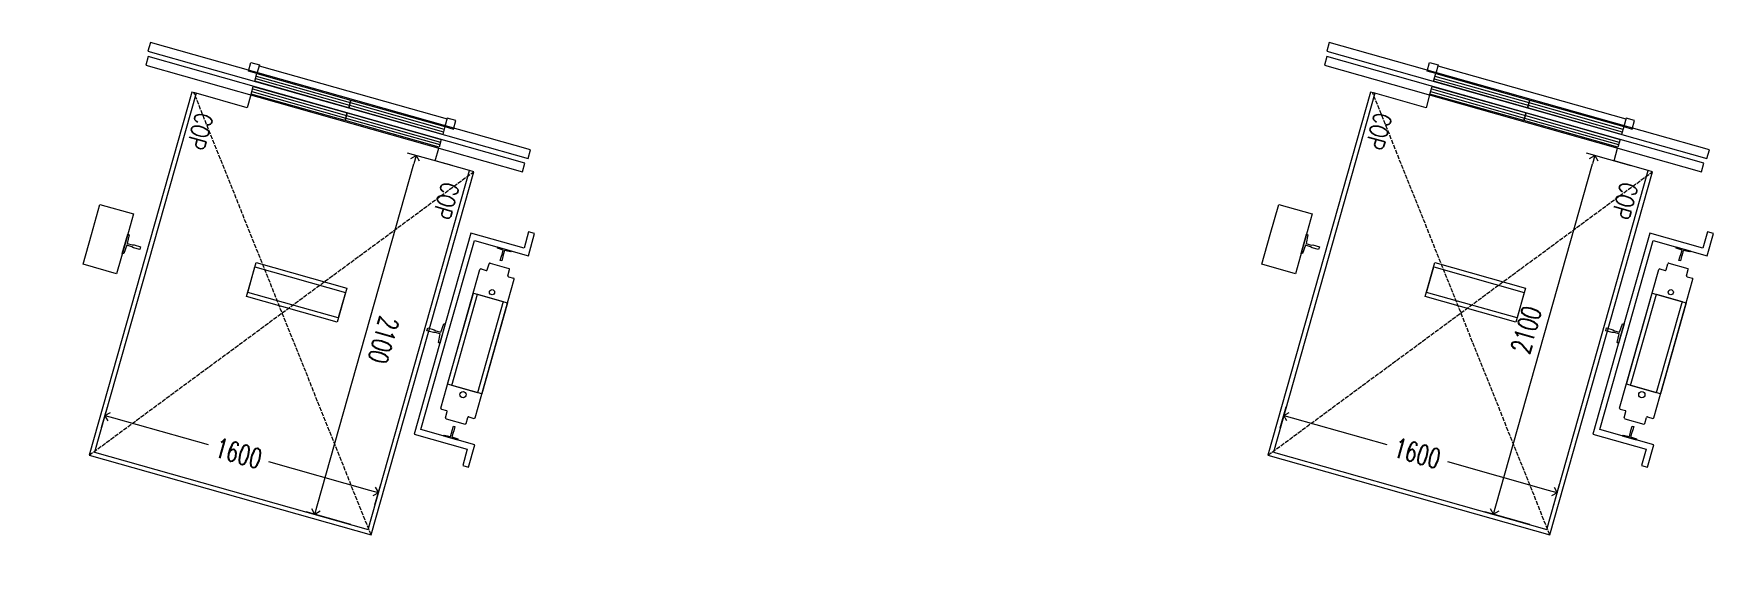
# Model space of a CAD drawing. Header units: millimetres. Extents: x -11451263 to 11578383104, y -507 to 1450429.
# Drawn here: x 11477333 to 11486794, y 1223294 to 1226232 of the extents above; entities that cross this region are included whole.
import ezdxf
from ezdxf.enums import TextEntityAlignment as Align

# ---------------------------------------------------------------- set-up
doc = ezdxf.new("R2010")
doc.units = ezdxf.units.MM
doc.header["$MEASUREMENT"] = 0
doc.linetypes.add('ACAD_ISO02W100', pattern=[15, 12, -3])
doc.layers.get('0').update_dxf_attribs({"linetype": 'CONTINUOUS', "lineweight": 13})
doc.layers.get('Defpoints').update_dxf_attribs({"color": 5, "linetype": 'CONTINUOUS', "lineweight": 13})
doc.layers.add('KT-Noi that', color=39, linetype='CONTINUOUS', lineweight=9)
doc.styles.add('ROMANS', font='ROMANS.SHX')
doc.styles.add('xref.N.Cot vach tang N2$0$DIM', font='vnsimli.shx', dxfattribs={"width": 0.7})
doc.dimstyles.new('xref.N.Cot vach tang N2$0$CCU 1-100 A1', dxfattribs={"dimscale": 100, "dimtxt": 2.2, "dimasz": 1, "dimexe": 1, "dimexo": 0, "dimgap": 1, "dimtad": 1, "dimdec": 0, "dimdsep": 46, "dimtxsty": 'xref.N.Cot vach tang N2$0$DIM', "dimblk1": 'xref.N.Cot vach tang N2$0$_ARCHTICK', "dimblk2": 'xref.N.Cot vach tang N2$0$_ARCHTICK', "dimsah": 1, "dimcen": 0, "dimdle": 1, "dimclrd": 256, "dimclre": 256, "dimclrt": 31, "dimadec": 0, "dimazin": 0, "dimtfac": 1, "dimtdec": 0, "dimtix": 1, "dimtmove": 2, "dimatfit": 3, "dimldrblk": 'xref.N.Cot vach tang N2$0$_ARCHTICK', "dimfxl": 0, "dimtolj": 1, "dimarcsym": 0})

msp = doc.modelspace()

# ---------------------------------------------------------------- texts
at = {"layer": 'KT-Noi that', "linetype": 'Continuous', "ltscale": 2, "style": 'ROMANS', "width": 0.75}
for p in [(11484909.3, 1225682), (11486295.1, 1225290.4)]:
    msp.add_text('COP', height=100, rotation=254.22123, dxfattribs=at).set_placement(p, align=Align.MIDDLE)

# ---------------------------------------------------------------- blocks, each defined once
blk = doc.blocks.new('xref.N.Cot vach tang N2$0$_Open90')
at = {"color": 0, "linetype": 'ByBlock', "lineweight": -2}
for p, q in [((0, 0), (-1, 0)), ((-0.5, 0.5), (0, 0)), ((0, 0), (-0.5, -0.5))]:
    blk.add_line(p, q, dxfattribs=at)
blk = doc.blocks.new('*D22')
at = {"layer": 'Defpoints', "color": 0, "transparency": 16777216}
for p in [(-424.2, -515), (-353.1, -515), (-353.1, -2115)]:
    blk.add_point(p, dxfattribs=at)
at = {"layer": 'KT-Noi that', "color": 5, "transparency": 16777216}
for p, q in [((-353.1, -515), (-474.2, -515)), ((-424.2, -565), (-424.2, -1155)), ((-424.2, -2065), (-424.2, -1511.7)), ((-353.1, -2115), (-474.2, -2115))]:
    blk.add_line(p, q, dxfattribs=at)
at = {"layer": 'KT-Noi that', "color": 5, "transparency": 16777216, "xscale": 50, "yscale": 50, "zscale": 50}
for p, rotation in [((-424.2, -515), 90), ((-424.2, -2115), 270)]:
    blk.add_blockref('xref.N.Cot vach tang N2$0$_Open90', p, dxfattribs=dict(at, rotation=rotation))
at = {"layer": 'KT-Noi that', "color": 5, "transparency": 16777216, "insert": (-424.2, -1333.3), "char_height": 110, "attachment_point": 5, "rotation": 90, "style": 'xref.N.Cot vach tang N2$0$DIM'}
blk.add_mtext('\\A1;1600', dxfattribs=at)
blk = doc.blocks.new('xref.N.Cot vach tang N2$0$_ARCHTICK')
at = {"color": 0, "linetype": 'ByBlock', "const_width": 0.15}
blk.add_lwpolyline([(-0.5, -0.5), (0.5, 0.5)], dxfattribs=at)
blk = doc.blocks.new('*D23')
at = {"layer": 'Defpoints', "color": 0, "transparency": 16777216}
for p in [(-2310, -615), (-210, -615), (-2310, -826.7)]:
    blk.add_point(p, dxfattribs=at)
at = {"layer": 'KT-Noi that', "color": 5, "transparency": 16777216}
for p, q in [((-2310, -615), (-2310, -876.7)), ((-210, -615), (-210, -876.7)), ((-260, -826.7), (-2260, -826.7))]:
    blk.add_line(p, q, dxfattribs=at)
at = {"layer": 'KT-Noi that', "color": 5, "transparency": 16777216, "xscale": 50, "yscale": 50, "zscale": 50, "rotation": 180}
blk.add_blockref('xref.N.Cot vach tang N2$0$_Open90', (-2310, -826.7), dxfattribs=at)
at = {"layer": 'KT-Noi that', "color": 5, "transparency": 16777216, "xscale": 50, "yscale": 50, "zscale": 50}
blk.add_blockref('xref.N.Cot vach tang N2$0$_Open90', (-210, -826.7), dxfattribs=at)
at = {"layer": 'KT-Noi that', "color": 5, "transparency": 16777216, "insert": (-1260, -721.7), "char_height": 110, "attachment_point": 5, "style": 'xref.N.Cot vach tang N2$0$DIM'}
blk.add_mtext('\\A1;2100', dxfattribs=at)
blk = doc.blocks.new('*D268')
at = {"layer": 'Defpoints', "color": 0, "transparency": 16777216}
for p in [(11484354.6, 1224013), (11485913.7, 1223646.4), (11485894.3, 1223578)]:
    blk.add_point(p, dxfattribs=at)
at = {"layer": 'KT-Noi that', "color": 5, "transparency": 16777216}
for p, q in [((11484354.6, 1224013), (11484387.5, 1224129.6)), ((11484422.1, 1224067.9), (11484954.5, 1223917.4)), ((11485865.5, 1223660), (11485297.8, 1223820.4)), ((11485894.3, 1223578), (11485927.2, 1223694.5))]:
    blk.add_line(p, q, dxfattribs=at)
at = {"layer": 'KT-Noi that', "color": 5, "transparency": 16777216, "xscale": 50, "yscale": 50, "zscale": 50}
for p, rotation in [((11484373.9, 1224081.5), 164.2212266783101), ((11485913.7, 1223646.4), 344.22122667831)]:
    blk.add_blockref('xref.N.Cot vach tang N2$0$_Open90', p, dxfattribs=dict(at, rotation=rotation))
at = {"layer": 'KT-Noi that', "color": 5, "transparency": 16777216, "insert": (11485126.2, 1223868.9), "char_height": 110, "attachment_point": 5, "rotation": 344.22123, "style": 'xref.N.Cot vach tang N2$0$DIM'}
blk.add_mtext('\\A1;1600', dxfattribs=at)
blk = doc.blocks.new('*D269')
at = {"layer": 'Defpoints', "color": 0, "transparency": 16777216}
for p in [(11486126.5, 1225545.9), (11486330.2, 1225488.3), (11485759.2, 1223467.5)]:
    blk.add_point(p, dxfattribs=at)
at = {"layer": 'KT-Noi that', "color": 5, "transparency": 16777216}
for p, q in [((11485569, 1223573.2), (11486112.9, 1225497.8)), ((11486330.2, 1225488.3), (11486078.4, 1225559.5)), ((11485759.2, 1223467.5), (11485507.3, 1223538.6))]:
    blk.add_line(p, q, dxfattribs=at)
at = {"layer": 'KT-Noi that', "color": 5, "transparency": 16777216, "xscale": 50, "yscale": 50, "zscale": 50}
for p, rotation in [((11486126.5, 1225545.9), 74.22122665626249), ((11485555.4, 1223525.1), 254.2212266562625)]:
    blk.add_blockref('xref.N.Cot vach tang N2$0$_Open90', p, dxfattribs=dict(at, rotation=rotation))
at = {"layer": 'KT-Noi that', "color": 5, "transparency": 16777216, "insert": (11485739.9, 1224564), "char_height": 110, "attachment_point": 5, "rotation": 74.22123, "style": 'xref.N.Cot vach tang N2$0$DIM'}
blk.add_mtext('\\A1;2100', dxfattribs=at)
blk = doc.blocks.new('TMCC')
at = {"layer": 'KT-Noi that', "linetype": 'Continuous', "ltscale": 2}
for p, q in [((-1938.3, -164.7), (-1932.3, -167.2)), ((-1938.3, -247.2), (-1938.3, -164.7)), ((-1932.3, -167.2), (-1930.1, -202.2)), ((-1839.3, -261.4), (-1839.3, -150.6)), ((-1798.8, -146), (-1834.7, -146)), ((-1794.2, -141.4), (-1794.2, -110.6)), ((-978.4, -106), (-1789.6, -106)), ((-1652, -306), (-1652, -106)), ((-1652, -106), (-1118, -106)), ((-1652, -281), (-1652, -131)), ((-1652, -131), (-1118, -131)), ((-1118, -106), (-1118, -306)), ((-1118, -131), (-1118, -281)), ((-973.8, -141.4), (-973.8, -110.6)), ((-933.9, -146), (-969.2, -146)), ((-929.3, -261.4), (-929.3, -150.6)), ((-840, -202.2), (-837.8, -167.2)), ((-837.8, -167.2), (-831.8, -164.7)), ((-831.8, -164.7), (-831.8, -247.2)), ((-2515, -215), (-2515, -2440)), ((-2465, -215), (-2515, -215)), ((-2465, -2440), (-2465, -215)), ((-1932.3, -244.7), (-1938.3, -247.2)), ((-1930.1, -209.7), (-1932.3, -244.7)), ((-1930.1, -202.2), (-1905.4, -202.2)), ((-1905.4, -209.7), (-1930.1, -209.7)), ((-1905.4, -202.2), (-1895.4, -202)), ((-1895.4, -210.5), (-1905.4, -209.7)), ((-1895.4, -202), (-1870, -201.5)), ((-1870, -210.5), (-1895.4, -210.5)), ((-1870, -201.5), (-1870, -210.5)), ((-1798.8, -266), (-1834.7, -266)), ((-1794.2, -301.4), (-1794.2, -270.6)), ((-1118, -281), (-1652, -281)), ((-973.8, -301.4), (-973.8, -270.6)), ((-933.9, -266), (-969.2, -266)), ((-900, -210.5), (-900, -201.5)), ((-900, -201.5), (-874.6, -201.5)), ((-874.6, -210), (-900, -210.5)), ((-874.6, -201.5), (-864.6, -202.2)), ((-864.6, -209.7), (-874.6, -210)), ((-864.6, -202.2), (-840, -202.2)), ((-840, -209.7), (-864.6, -209.7)), ((-837.8, -244.7), (-840, -209.7)), ((-831.8, -247.2), (-837.8, -244.7)), ((-978.4, -306), (-1789.6, -306)), ((-1118, -306), (-1652, -306)), ((-1439.5, -419), (-1442, -411)), ((-1442, -411), (-1328, -411)), ((-1390, -423), (-1439.5, -419)), ((-1393, -462), (-1390, -452)), ((-1393, -500), (-1393, -462)), ((-1390, -452), (-1390, -423)), ((-1330.5, -419), (-1380, -423)), ((-1380, -423), (-1380, -452)), ((-1380, -452), (-1377, -462)), ((-1377, -462), (-1377, -500)), ((-1328, -411), (-1330.5, -419)), ((-185, -490), (-2310, -490)), ((-2310, -490), (-2310, -515)), ((-210, -515), (-2310, -515)), ((-2310, -515), (-2310, -715)), ((-1377, -500), (-1393, -500)), ((-210, -2115), (-210, -515)), ((-185, -2140), (-185, -490)), ((-2510, -665), (-2560, -665)), ((-2560, -665), (-2560, -715)), ((-2560, -715), (-2510, -715)), ((-2555, -1815), (-2555, -715)), ((-2510, -715), (-2510, -665)), ((-2310, -715), (-2385, -715)), ((-1485, -1000), (-1285, -1000)), ((-1485, -1530), (-1485, -1000)), ((-1460, -1000), (-1310, -1000)), ((-1460, -1530), (-1460, -1000)), ((-1310, -1000), (-1310, -1530)), ((-1285, -1000), (-1285, -1530)), ((-1285, -1530), (-1485, -1530)), ((-1310, -1530), (-1460, -1530)), ((-2560, -1865), (-2560, -1815)), ((-2560, -1815), (-2510, -1815)), ((-2510, -1865), (-2560, -1865)), ((-2510, -1815), (-2510, -1865)), ((-2385, -1815), (-2310, -1815)), ((-2310, -1815), (-2310, -2115)), ((-2310, -2115), (-210, -2115)), ((-2310, -2115), (-2310, -2140)), ((-2310, -2140), (-185, -2140)), ((-1442, -2269), (-1439.5, -2261)), ((-1328, -2269), (-1442, -2269)), ((-1439.5, -2261), (-1390, -2257)), ((-1393, -2218), (-1393, -2180)), ((-1393, -2180), (-1377, -2180)), ((-1390, -2228), (-1393, -2218)), ((-1390, -2257), (-1390, -2228)), ((-1377, -2218), (-1380, -2228)), ((-1380, -2228), (-1380, -2257)), ((-1380, -2257), (-1330.5, -2261)), ((-1377, -2180), (-1377, -2218)), ((-1330.5, -2261), (-1328, -2269)), ((-2515, -2440), (-2465, -2440))]:
    blk.add_line(p, q, dxfattribs=at)
at = {"layer": 'KT-Noi that', "linetype": 'ACAD_ISO02W100', "ltscale": 2}
for p, q in [((-185, -490), (-2310, -2127.5)), ((-185, -2140), (-2310, -490))]:
    blk.add_line(p, q, dxfattribs=at)
at = {"layer": 'KT-Noi that', "linetype": 'Continuous', "ltscale": 2}
for points in [[(-1385, -411), (-796.8, -411), (-796.8, -100), (-701.8, -100), (-701.8, -65), (-831.8, -65), (-831.8, -381), (-1385, -381), (-1938.3, -381), (-1938.3, -65), (-2068.3, -65), (-2068.3, -100), (-1973.3, -100), (-1973.3, -411), (-1385, -411)], [(-2385, -2430), (-2385, -225), (-2435, -225), (-2435, -2430)], [(-2510, -715), (-2465, -715), (-2465, -1265), (-2510, -1265)], [(-2435, -715), (-2390, -715), (-2390, -1265), (-2435, -1265)], [(-2510, -1265), (-2465, -1265), (-2465, -1815), (-2510, -1815)], [(-2435, -1265), (-2390, -1265), (-2390, -1815), (-2435, -1815)], [(-1385, -2269), (-1210, -2269), (-1210, -2465), (-1385, -2465), (-1560, -2465), (-1560, -2269), (-1385, -2269)]]:
    blk.add_lwpolyline(points, close=True, dxfattribs=at)
for points in [[(-2495, -1265), (-2495, -715)], [(-2480, -1265), (-2480, -715)], [(-2420, -1265), (-2420, -715)], [(-2405, -1265), (-2405, -715)], [(-2495, -1815), (-2495, -1265)], [(-2480, -1815), (-2480, -1265)], [(-2420, -1815), (-2420, -1265)], [(-2405, -1815), (-2405, -1265)]]:
    blk.add_lwpolyline(points, dxfattribs=at)
for centre, radius in [((-1085, -206), 17.5), ((-1685, -206), 14.5)]:
    blk.add_circle(centre, radius, dxfattribs=at)
for centre, start, end in [((-1834.7, -150.6), 90, 180), ((-1798.8, -141.4), 270, 0), ((-1789.6, -110.6), 90, 180), ((-978.4, -110.6), 0, 90), ((-969.2, -141.4), 180, 270), ((-933.9, -150.6), 0, 90), ((-1834.7, -261.4), 180, 270), ((-1798.8, -270.6), 0, 90), ((-969.2, -270.6), 90, 180), ((-933.9, -261.4), 270, 0), ((-1789.6, -301.4), 180, 270), ((-978.4, -301.4), 270, 0)]:
    blk.add_arc(centre, 4.61, start, end, dxfattribs=at)
at = {"layer": 'KT-Noi that', "linetype": 'Continuous', "ltscale": 2, "style": 'ROMANS', "width": 0.75}
for p in [(-2110, -595), (-2110, -2035)]:
    blk.add_text('COP', height=100, dxfattribs=at).set_placement(p, align=Align.MIDDLE)
at = {"layer": 'KT-Noi that', "color": 5}
dim = blk.add_linear_dim(base=(-424.2, -515), p1=(-353.1, -2115), p2=(-353.1, -515), angle=270, dimstyle='xref.N.Cot vach tang N2$0$CCU 1-100 A1', override={"dimscale": 50, "dimblk1": 'xref.N.Cot vach tang N2$0$_Open90', "dimblk2": 'xref.N.Cot vach tang N2$0$_Open90', "dimclrd": 5, "dimclre": 5, "dimclrt": 5, "dimlwd": 65535, "dimlwe": 65535}, dxfattribs=at)
dim.commit()
dim.dimension.update_dxf_attribs({"geometry": '*D22', "text_midpoint": (-424.2, -1333.3), "dimtype": 128})
dim = blk.add_linear_dim(base=(-2310, -826.7), p1=(-210, -615), p2=(-2310, -615), angle=180, dimstyle='xref.N.Cot vach tang N2$0$CCU 1-100 A1', override={"dimscale": 50, "dimblk1": 'xref.N.Cot vach tang N2$0$_Open90', "dimblk2": 'xref.N.Cot vach tang N2$0$_Open90', "dimclrd": 5, "dimclre": 5, "dimclrt": 5, "dimlwd": 65535, "dimlwe": 65535}, dxfattribs=at)
dim.commit()
dim.dimension.update_dxf_attribs({"geometry": '*D23', "text_midpoint": (-1260, -721.7)})

# ---------------------------------------------------------------- dimensions: what is measured, and where the dimension line sits
at = {"layer": 'KT-Noi that', "color": 5}
dim = msp.add_linear_dim(base=(11486126.5, 1225545.9), p1=(11485759.2, 1223467.5), p2=(11486330.2, 1225488.3), angle=74.22123, dimstyle='xref.N.Cot vach tang N2$0$CCU 1-100 A1', override={"dimscale": 50, "dimblk1": 'xref.N.Cot vach tang N2$0$_Open90', "dimblk2": 'xref.N.Cot vach tang N2$0$_Open90', "dimclrd": 5, "dimclre": 5, "dimclrt": 5, "dimlwd": 65535, "dimlwe": 65535}, dxfattribs=at)
dim.commit()
dim.dimension.update_dxf_attribs({"geometry": '*D269', "text_midpoint": (11485739.9, 1224564)})
dim = msp.add_linear_dim(base=(11485913.7, 1223646.4), p1=(11484354.6, 1224013), p2=(11485894.3, 1223578), angle=164.22123, dimstyle='xref.N.Cot vach tang N2$0$CCU 1-100 A1', override={"dimscale": 50, "dimblk1": 'xref.N.Cot vach tang N2$0$_Open90', "dimblk2": 'xref.N.Cot vach tang N2$0$_Open90', "dimclrd": 5, "dimclre": 5, "dimclrt": 5, "dimlwd": 65535, "dimlwe": 65535}, dxfattribs=at)
dim.commit()
dim.dimension.update_dxf_attribs({"geometry": '*D268', "text_midpoint": (11485126.2, 1223868.9), "dimtype": 160})

# ---------------------------------------------------------------- linework, layer by layer
at = {"layer": 'KT-Noi that', "linetype": 'Continuous', "ltscale": 2}
for p, q in [((11484629.7, 1226181.9), (11484616.1, 1226133.8)), ((11486770.9, 1225576.9), (11484629.7, 1226181.9)), ((11484616.1, 1226133.8), (11486757.3, 1225528.7)), ((11485181.7, 1226020.7), (11485195.3, 1226068.8)), ((11485195.3, 1226068.8), (11485243.4, 1226055.2)), ((11485229.8, 1226007.1), (11485181.7, 1226020.7)), ((11485243.4, 1226055.2), (11485229.8, 1226007.1)), ((11485242.1, 1226050.4), (11486300.6, 1225751.3)), ((11484862.7, 1225903), (11484284.8, 1223858.1)), ((11484886.7, 1225896.2), (11484315.7, 1223875.4)), ((11484886.7, 1225896.2), (11484862.7, 1225903)), ((11485175.4, 1225814.7), (11484886.7, 1225896.2)), ((11485195.8, 1225886.8), (11485175.4, 1225814.7)), ((11486302, 1225756.1), (11486288.4, 1225708)), ((11486288.4, 1225708), (11486336.5, 1225694.4)), ((11486350.1, 1225742.5), (11486302, 1225756.1)), ((11486336.5, 1225694.4), (11486350.1, 1225742.5)), ((11486234, 1225515.5), (11486254.4, 1225587.7)), ((11486426.5, 1225461.2), (11486234, 1225515.5)), ((11486757.3, 1225528.7), (11486770.9, 1225576.9)), ((11485855.4, 1223440.3), (11486426.5, 1225461.2)), ((11485872.7, 1223409.4), (11486450.5, 1225454.4)), ((11486450.5, 1225454.4), (11486426.5, 1225461.2)), ((11484471.5, 1224993.1), (11484502.5, 1225102.8)), ((11484497.2, 1225039.9), (11484479.9, 1224993.3)), ((11484525.1, 1225032), (11484497.2, 1225039.9)), ((11484509.5, 1225098.2), (11484499.9, 1225049.5)), ((11484499.9, 1225049.5), (11484527.8, 1225041.6)), ((11484502.5, 1225102.8), (11484509.5, 1225098.2)), ((11484533.9, 1225026.4), (11484525.1, 1225032)), ((11484527.8, 1225041.6), (11484538.3, 1225041.8)), ((11484570.5, 1225016.1), (11484533.9, 1225026.4)), ((11484538.3, 1225041.8), (11484574.8, 1225031.5)), ((11484574.8, 1225031.5), (11484570.5, 1225016.1)), ((11486583.8, 1225024.2), (11486583, 1225030.6)), ((11486583, 1225030.6), (11486662.4, 1225008.2)), ((11486616.9, 1225012.5), (11486583.8, 1225024.2)), ((11484479.9, 1224993.3), (11484471.5, 1224993.1)), ((11485171, 1224750.8), (11485225.4, 1224943.2)), ((11485225.4, 1224943.2), (11485735.4, 1224799.1)), ((11486527.1, 1224901.5), (11486536.8, 1224936)), ((11486542.5, 1224939.2), (11486649.1, 1224909.1)), ((11486599.8, 1224954.9), (11486606.7, 1224979.4)), ((11486608.5, 1224952.5), (11486599.8, 1224954.9)), ((11486606.7, 1224979.4), (11486610.2, 1224988.8)), ((11486614.9, 1224977.1), (11486608.5, 1224952.5)), ((11486610.2, 1224988.8), (11486616.9, 1225012.5)), ((11486617.4, 1224986.8), (11486614.9, 1224977.1)), ((11486624.1, 1225010.5), (11486617.4, 1224986.8)), ((11486658.4, 1225003.1), (11486624.1, 1225010.5)), ((11486662.4, 1225008.2), (11486658.4, 1225003.1)), ((11485177.8, 1224774.8), (11485218.6, 1224919.2)), ((11485218.6, 1224919.2), (11485728.6, 1224775.1)), ((11486265.5, 1224122.9), (11486486.1, 1224903.5)), ((11486458, 1224068.5), (11486678.5, 1224849.1)), ((11486491.7, 1224906.7), (11486521.4, 1224898.3)), ((11486642.5, 1224868.9), (11486652.3, 1224903.4)), ((11486645.7, 1224863.2), (11486675.3, 1224854.8)), ((11485681, 1224606.7), (11485171, 1224750.8)), ((11485687.8, 1224630.7), (11485177.8, 1224774.8)), ((11485735.4, 1224799.1), (11485681, 1224606.7)), ((11485728.6, 1224775.1), (11485687.8, 1224630.7)), ((11486303.4, 1224257.2), (11486448.6, 1224771.1)), ((11486327.5, 1224250.4), (11486472.7, 1224764.3)), ((11486448.6, 1224771.1), (11486641.1, 1224716.7)), ((11486472.7, 1224764.3), (11486617.1, 1224723.5)), ((11486617.1, 1224723.5), (11486471.8, 1224209.7)), ((11486641.1, 1224716.7), (11486495.9, 1224202.9)), ((11486187.2, 1224559.2), (11486191.5, 1224574.6)), ((11486223.7, 1224548.9), (11486187.2, 1224559.2)), ((11486191.5, 1224574.6), (11486228.1, 1224564.3)), ((11486234.2, 1224549.1), (11486223.7, 1224548.9)), ((11486228.1, 1224564.3), (11486236.9, 1224558.7)), ((11486262.1, 1224541.2), (11486234.2, 1224549.1)), ((11486236.9, 1224558.7), (11486264.8, 1224550.8)), ((11486290.5, 1224597.6), (11486259.5, 1224487.9)), ((11486264.8, 1224550.8), (11486282.1, 1224597.4)), ((11486282.1, 1224597.4), (11486290.5, 1224597.6)), ((11486252.5, 1224492.5), (11486262.1, 1224541.2)), ((11486259.5, 1224487.9), (11486252.5, 1224492.5)), ((11486495.9, 1224202.9), (11486303.4, 1224257.2)), ((11486471.8, 1224209.7), (11486327.5, 1224250.4)), ((11486268.7, 1224117.2), (11486298.3, 1224108.9)), ((11486291.9, 1224069.2), (11486301.5, 1224103.2)), ((11486407.3, 1224036.5), (11486417, 1224070.6)), ((11486422.6, 1224073.7), (11486452.3, 1224065.4)), ((11486295, 1224063.5), (11486401.7, 1224033.4)), ((11486320.5, 1223963.5), (11486327.2, 1223987.2)), ((11486327.2, 1223987.2), (11486329.6, 1223996.9)), ((11486334.4, 1223985.2), (11486327.7, 1223961.5)), ((11486329.6, 1223996.9), (11486336.1, 1224021.5)), ((11486337.8, 1223994.6), (11486334.4, 1223985.2)), ((11486336.1, 1224021.5), (11486344.7, 1224019)), ((11486344.7, 1224019), (11486337.8, 1223994.6)), ((11486282.1, 1223965.8), (11486286.2, 1223970.9)), ((11486361.5, 1223943.4), (11486282.1, 1223965.8)), ((11486286.2, 1223970.9), (11486320.5, 1223963.5)), ((11486327.7, 1223961.5), (11486360.8, 1223949.8)), ((11486360.8, 1223949.8), (11486361.5, 1223943.4)), ((11484284.8, 1223858.1), (11485872.7, 1223409.4)), ((11484315.7, 1223875.4), (11485855.4, 1223440.3))]:
    msp.add_line(p, q, dxfattribs=at)
at = {"layer": 'KT-Noi that', "linetype": 'ACAD_ISO02W100', "ltscale": 2}
for p, q in [((11485872.7, 1223409.4), (11484874.7, 1225899.6)), ((11484284.8, 1223858.1), (11486450.5, 1225454.4))]:
    msp.add_line(p, q, dxfattribs=at)
at = {"layer": 'KT-Noi that', "linetype": 'Continuous', "ltscale": 2}
for points in [[(11484604, 1226054.1), (11486725.9, 1225454.5), (11486739.5, 1225502.6), (11484617.6, 1226102.2)], [(11485759.1, 1225857.6), (11485746.9, 1225814.3), (11485217.6, 1225963.8), (11485229.8, 1226007.1)], [(11485738.7, 1225785.4), (11485726.5, 1225742.1), (11485197.2, 1225891.6), (11485209.4, 1225934.9)], [(11486268, 1225635.8), (11486255.7, 1225592.5), (11485726.5, 1225742.1), (11485738.7, 1225785.4)], [(11486288.4, 1225708), (11486276.1, 1225664.7), (11485746.9, 1225814.3), (11485759.1, 1225857.6)], [(11484487, 1225048), (11484439.4, 1224879.6), (11484250.8, 1224932.9), (11484298.4, 1225101.3), (11484346, 1225269.7), (11484534.6, 1225216.4), (11484487, 1225048)], [(11486275, 1224542.7), (11486115, 1223976.6), (11486414.3, 1223892.1), (11486388.5, 1223800.7), (11486422.2, 1223791.1), (11486457.5, 1223916.2), (11486153.4, 1224002.2), (11486303.9, 1224534.6), (11486454.3, 1225067), (11486758.4, 1224981), (11486793.8, 1225106.1), (11486760.1, 1225115.7), (11486734.2, 1225024.2), (11486435, 1225108.8), (11486275, 1224542.7)]]:
    msp.add_lwpolyline(points, close=True, dxfattribs=at)
for points in [[(11485221.7, 1225978.2), (11485750.9, 1225828.7)], [(11485225.7, 1225992.7), (11485755, 1225843.1)], [(11485201.3, 1225906.1), (11485730.5, 1225756.5)], [(11485205.3, 1225920.5), (11485734.6, 1225771)], [(11485750.9, 1225828.7), (11486280.2, 1225679.1)], [(11485755, 1225843.1), (11486284.3, 1225693.6)], [(11485730.5, 1225756.5), (11486259.8, 1225607)], [(11485734.6, 1225771), (11486263.9, 1225621.4)]]:
    msp.add_lwpolyline(points, dxfattribs=at)
for centre, radius in [((11486553.9, 1224775.7), 14.5), ((11486390.7, 1224198.3), 17.5)]:
    msp.add_circle(centre, radius, dxfattribs=at)
for centre, start, end in [((11486541.2, 1224934.8), 74.22123, 164.22123), ((11486490.5, 1224902.2), 74.22123, 164.22123), ((11486522.6, 1224902.7), 254.22123, 344.22123), ((11486647, 1224867.6), 164.22123, 254.22123), ((11486647.9, 1224904.6), 344.22123, 74.22123), ((11486674.1, 1224850.4), 344.22123, 74.22123), ((11486269.9, 1224121.7), 164.22123, 254.22123), ((11486297, 1224104.4), 344.22123, 74.22123), ((11486421.4, 1224069.3), 74.22123, 164.22123), ((11486296.3, 1224067.9), 164.22123, 254.22123), ((11486402.9, 1224037.8), 254.22123, 344.22123), ((11486453.5, 1224069.8), 254.22123, 344.22123)]:
    msp.add_arc(centre, 4.61, start, end, dxfattribs=at)

# ---------------------------------------------------------------- block references
at = {"layer": 'KT-Noi that', "rotation": 254.2212266823932}
msp.add_blockref('TMCC', (11479655.3, 1223098.2), dxfattribs=at)

msp.set_redraw_order([(e.dxf.handle, doc.entitydb.next_handle()) for e in msp.query("TEXT MTEXT ATTDEF DIMENSION ARC_DIMENSION")])  # texts and dimensions are drawn at this point

doc.saveas('drawing.dxf')
